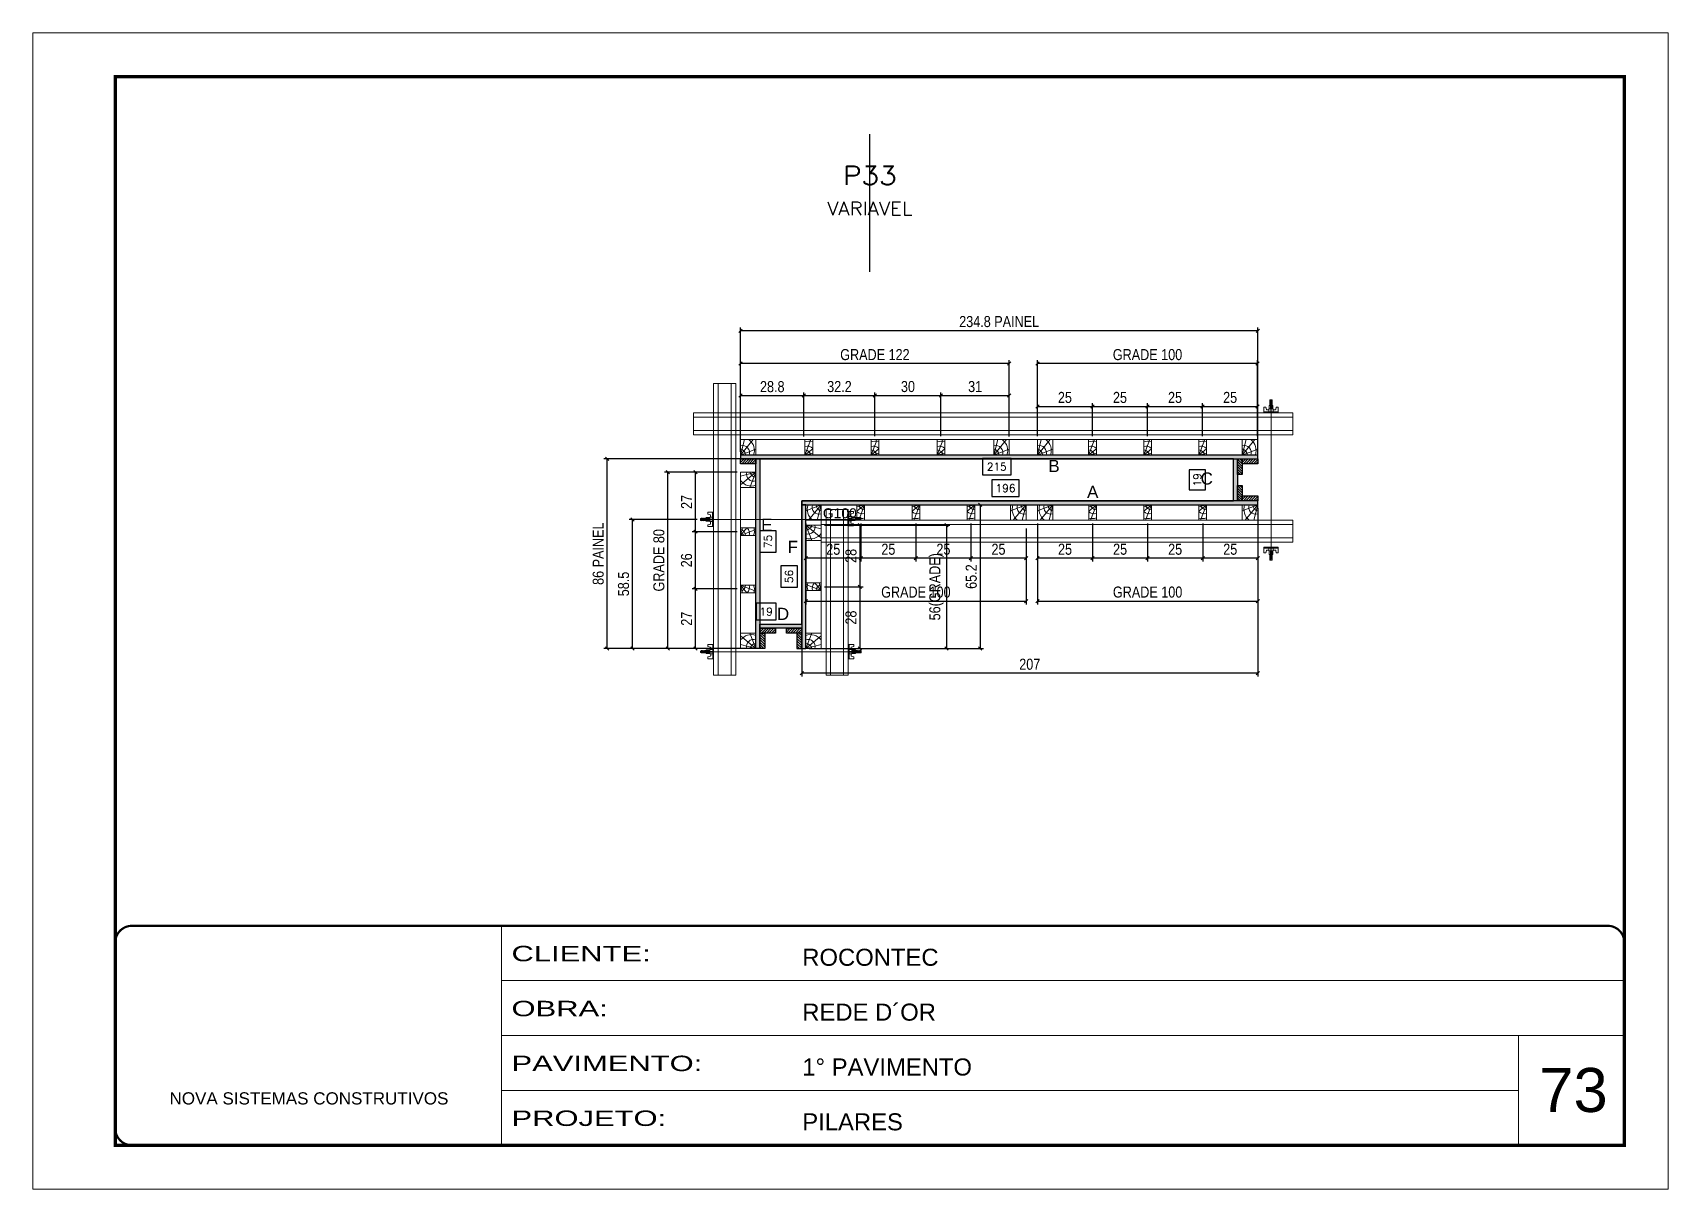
# Model space of a CAD drawing. Extents: x 2949 to 9203, y -16089 to 12527.
# Drawn here: x 2949 to 4434, y -9198 to -8148 of the extents above; entities that cross this region are included whole.
import ezdxf
from ezdxf.enums import TextEntityAlignment as Align

# ---------------------------------------------------------------- set-up
doc = ezdxf.new("R2010")
doc.units = 0
for name, pattern in [('CONTINUO', [0]), ('DASHED', [0.75, 0.5, -0.25]), ('HIDDEN', [0.375, 0.25, -0.125])]:
    doc.linetypes.add(name, pattern=pattern)
for name, color, linetype, lineweight in [('CARIMBO', 255, 'Continuous', 9), ('CONCRETO', 251, 'Continuous', 25), ('Folhas', 255, 'Continuous', 9), ('Hachura', 251, 'Continuous', 9), ('Madeira', 126, 'Continuous', 18), ('Perfil Metálico', 224, 'Continuous', 18), ('SARRAFO DE PRESSAO', 251, 'DASHED', 9), ('Texto Seção', 7, 'Continuous', 15)]:
    doc.layers.add(name, color=color, linetype=linetype, lineweight=lineweight)
for name, color, linetype in [('COTA', 241, 'Continuous'), ('MEIO_PONT', 93, 'Continuous'), ('Painéis', 200, 'Continuous'), ('SARRAFO', 251, 'Continuous'), ('Texto de Titulo', 7, 'Continuous'), ('Texto Qtd Sarr', 242, 'Continuous'), ('TEXTO_GERAL', 7, 'Continuous')]:
    doc.layers.add(name, color=color, linetype=linetype)
doc.styles.add('ARIAL', font='arial.ttf')
doc.styles.add('COTA TECNICA 2X', font='techl___.ttf', dxfattribs={"height": 10})
doc.styles.add('ROMANS', font='romans.shx')
doc.styles.add('SANSSERIF', font='sas_____.pfb')
doc.styles.add('Tecnologia', font='')
doc.styles.get('Tecnologia').set_extended_font_data('Forgotten Futurist')
doc.dimstyles.new('Cota Seção interna', dxfattribs={"dimtxt": 7, "dimasz": 6, "dimexe": 0.18, "dimexo": 2, "dimgap": -4, "dimtad": 3, "dimdec": 1, "dimlfac": 0.5, "dimzin": 12, "dimdsep": 46, "dimtxsty": 'ROMANS', "dimblk": 'ARCHTICK', "dimcen": 0.09, "dimse1": 1, "dimse2": 1, "dimsd1": 1, "dimsd2": 1, "dimclrd": 180, "dimclre": 5, "dimclrt": 1, "dimadec": 0, "dimazin": 3, "dimtfac": 1, "dimtdec": 1, "dimtofl": 0, "dimtmove": 0, "dimatfit": 3, "dimldrblk": 'ARCHTICK', "dimfxl": 1, "dimtolj": 1, "dimtzin": 0, "dimarcsym": 0})
doc.dimstyles.new('SECAO PILAR', dxfattribs={"dimtxt": 10, "dimasz": 3, "dimexe": 3, "dimexo": 3, "dimgap": 3, "dimtad": 1, "dimdec": 1, "dimlfac": 0.5, "dimzin": 12, "dimdsep": 46, "dimtxsty": 'COTA TECNICA 2X', "dimblk1": 'OBLIQUE', "dimblk2": 'OBLIQUE', "dimsah": 1, "dimcen": 0.9, "dimclrd": 256, "dimclre": 256, "dimclrt": 256, "dimadec": 1, "dimazin": 3, "dimtfac": 1, "dimtdec": 1, "dimtmove": 0, "dimatfit": 3, "dimfxl": 1, "dimtolj": 1, "dimtzin": 12, "dimarcsym": 0})

msp = doc.modelspace()

# ---------------------------------------------------------------- texts
at = {"layer": 'CARIMBO', "style": 'ARIAL'}
msp.add_text('73', height=40, dxfattribs=at).set_placement((4316.89, -9127.47))
at = {"layer": 'Texto Seção', "color": 0, "linetype": 'Continuous', "style": 'SANSSERIF'}
msp.add_text('G100', height=9, dxfattribs=at).set_placement((3666.43, -8583.86), align=Align.MIDDLE_LEFT)
at = {"layer": 'TEXTO_GERAL', "style": 'ARIAL'}
for s, p in [('B', (3876.35, -8540.96)), ('C', (4014.97, -8552.29)), ('A', (3911.46, -8564.47)), ('E', (3615.54, -8594.41)), ('F', (3639.06, -8614.41)), ('D', (3630.28, -8675.22))]:
    msp.add_text(s, height=11, dxfattribs=at).set_placement(p, align=Align.MIDDLE_CENTER)

# ---------------------------------------------------------------- blocks, each defined once
blk = doc.blocks.new('9999999999')
at = {"color": 30, "linetype": 'CONTINUO'}
for p, q in [((98564.6, 34230.2), (98564.6, 34429.4)), ((98564.6, 34379.6), (99584, 34379.6)), ((98564.6, 34329.8), (99488, 34329.8)), ((99584, 34329.8), (99488, 34329.8)), ((99488, 34329.8), (99488, 34230.2)), ((98564.6, 34280), (99488, 34280))]:
    blk.add_line(p, q, dxfattribs=at)
at = {"color": 30, "linetype": 'CONTINUO', "const_width": 2}
blk.add_lwpolyline([(99584, 34230.2), (99584, 34414.4, 0.414214), (99569, 34429.4), (98229, 34429.4, 0.414214), (98214, 34414.4), (98214, 34245.2, 0.414214), (98229, 34230.2), (99584, 34230.2)], format="xyb", dxfattribs=at)
at = {"layer": 'Folhas'}
blk.add_lwpolyline([(98139, 34190.2), (99624, 34190.2), (99624, 35240.2), (98139, 35240.2)], close=True, dxfattribs=at)
at = {"layer": 'Folhas', "color": 30, "const_width": 3}
blk.add_lwpolyline([(98214, 34230.2), (99584, 34230.2), (99584, 35200.2), (98214, 35200.2)], close=True, dxfattribs=at)
at = {"color": 7, "linetype": 'Continuous', "ltscale": 5, "style": 'ARIAL'}
for s, height, p in [('ROCONTEC', 15.48, (98837.7, 34393.1)), ('REDE D´OR', 15.48, (98837.7, 34343.3)), ('1° PAVIMENTO', 15.483, (98837.7, 34293.5)), ('NOVA SISTEMAS CONSTRUTIVOS', 11.059, (98263.2, 34267.2)), ('PILARES', 15.48, (98837.7, 34243.7))]:
    blk.add_text(s, height=height, dxfattribs=at).set_placement(p)
at = {"layer": 'Folhas', "color": 7, "style": 'Tecnologia', "width": 1.5}
for s, p in [('CLIENTE:', (98573.7, 34397.2)), ('OBRA:', (98573.7, 34347.3)), ('PAVIMENTO:', (98573.7, 34297.5)), ('PROJETO:', (98573.7, 34247.7))]:
    blk.add_text(s, height=14, dxfattribs=at).set_placement(p)
blk = doc.blocks.new('*D2701')
at = {"layer": 'COTA', "color": 180, "lineweight": -2, "transparency": 16777216}
for p, q in [((4013.9, -8544.6), (3998.9, -8544.6)), ((3998.9, -8544.6), (3998.9, -8562.6)), ((4013.9, -8562.6), (4013.9, -8544.6)), ((3998.9, -8562.6), (4013.9, -8562.6))]:
    blk.add_line(p, q, dxfattribs=at)
at = {"layer": 'Defpoints', "color": 0, "transparency": 16777216}
for p in [(4038.9, -8534.6), (4017.9, -8572.6), (4038.9, -8572.6)]:
    blk.add_point(p, dxfattribs=at)
at = {"layer": 'COTA', "color": 1, "transparency": 16777216, "insert": (4006.4, -8553.6), "char_height": 7, "attachment_point": 5, "rotation": 90, "style": 'ROMANS'}
blk.add_mtext('\\A1;19', dxfattribs=at)
blk = doc.blocks.new('_ArchTick')
at = {"color": 0, "linetype": 'ByBlock', "const_width": 0.15}
blk.add_lwpolyline([(-0.5, -0.5), (0.5, 0.5)], dxfattribs=at)
blk = doc.blocks.new('*D2702')
at = {"layer": 'COTA', "color": 180, "lineweight": -2, "transparency": 16777216}
for p, q in [((3624, -8665.6), (3606, -8665.6)), ((3606, -8665.6), (3606, -8680.6)), ((3624, -8680.6), (3624, -8665.6)), ((3606, -8680.6), (3624, -8680.6))]:
    blk.add_line(p, q, dxfattribs=at)
at = {"layer": 'Defpoints', "color": 0, "transparency": 16777216}
for p in [(3609.3, -8684.6), (3609.3, -8684.6), (3647.3, -8684.6)]:
    blk.add_point(p, dxfattribs=at)
at = {"layer": 'COTA', "color": 1, "transparency": 16777216, "insert": (3615, -8673.1), "char_height": 7, "attachment_point": 5, "style": 'ROMANS'}
blk.add_mtext('\\A1;19', dxfattribs=at)
blk = doc.blocks.new('*D2717')
at = {"layer": 'COTA', "color": 180, "lineweight": -2, "transparency": 16777216}
for p, q in [((3837.3, -8534.1), (3811.3, -8534.1)), ((3811.3, -8534.1), (3811.3, -8549.1)), ((3837.3, -8549.1), (3837.3, -8534.1)), ((3811.3, -8549.1), (3837.3, -8549.1))]:
    blk.add_line(p, q, dxfattribs=at)
at = {"layer": 'Defpoints', "color": 0, "transparency": 16777216}
for p in [(3609.3, -8534.6), (4039.3, -8534.6), (4039.3, -8553.1)]:
    blk.add_point(p, dxfattribs=at)
at = {"layer": 'COTA', "color": 1, "transparency": 16777216, "insert": (3824.3, -8541.6), "char_height": 7, "attachment_point": 5, "style": 'ROMANS'}
blk.add_mtext('\\A1;215', dxfattribs=at)
blk = doc.blocks.new('C')
at = {"layer": 'Hachura', "color": 0}
for p, q in [((0, 3.22), (0, -3.22)), ((0.45, 3.22), (0, 3.22)), ((0.46, 3.16), (0, 3.16)), ((0.46, 3.05), (0, 3.05)), ((0.46, 2.88), (0, 2.88)), ((0, 2.75), (0, -1.16)), ((0.46, 2.65), (0, 2.65)), ((0.46, 2.23), (0, 2.23)), ((0.46, 1.51), (0, 1.51)), ((0.39, 0.49), (0.17, 0.49)), ((0.45, -3.23), (0.45, 3.22)), ((0.45, 3.22), (2.58, 3.22)), ((1.74, 0.97), (0.45, 0.97)), ((1.45, 0.1), (0.45, 0.1)), ((1.35, 1.94), (1.35, 0.96)), ((2.58, 2.39), (1.47, 2.09)), ((1.74, -0.97), (1.74, 0.97)), ((1.74, 0.97), (1.74, 0.84)), ((1.74, 0.97), (1.74, 0.84)), ((1.74, 0.84), (3.35, 0.84)), ((3.35, 0.45), (1.74, 0.45)), ((2.58, 3.22), (2.58, 2.39)), ((3.32, 0.84), (3.32, -0.84)), ((3.35, 0.84), (3.35, -0.84)), ((3.68, 0.45), (3.35, 0.45)), ((3.84, -0.52), (3.35, 0.45)), ((3.35, 0.06), (3.67, -0.57)), ((3.68, 0.45), (4.16, -0.52)), ((3.72, 0.5), (4.25, -0.57)), ((4.37, -0.55), (3.83, 0.53)), ((4.15, 0.45), (3.93, 0.45)), ((4.42, -0.52), (3.93, 0.45)), ((4.15, 0.45), (4.26, 0.45)), ((4.26, 0.45), (4.74, -0.52)), ((4.3, 0.5), (4.83, -0.57)), ((4.95, -0.55), (4.41, 0.53)), ((4.51, 0.45), (4.84, 0.45)), ((5, -0.52), (4.51, 0.45)), ((4.84, 0.45), (5.32, -0.52)), ((4.88, 0.5), (5.41, -0.57)), ((5.53, -0.55), (4.99, 0.53)), ((5.58, -0.52), (5.09, 0.45)), ((5.42, 0.45), (5.09, 0.45)), ((5.58, -0.52), (5.09, 0.45)), ((5.42, 0.45), (5.74, -0.19)), ((5.46, 0.5), (5.74, -0.07)), ((5.74, 0.19), (5.57, 0.53)), ((5.74, 0.32), (5.68, 0.45)), ((5.68, 0.45), (5.74, 0.45)), ((5.74, 0.45), (5.9, 0.29)), ((5.74, 0.45), (5.74, -0.52)), ((5.9, -0.36), (5.9, 0.29)), ((0.45, 0), (0, 0)), ((0.46, -1.52), (0, -1.52)), ((0.46, -2.23), (0, -2.23)), ((0.46, -2.65), (0, -2.65)), ((0.46, -2.88), (0, -2.88)), ((0.46, -3.05), (0, -3.05)), ((0.46, -3.16), (0, -3.16)), ((0, -3.22), (2.57, -3.22)), ((0.08, -0.48), (0.29, -0.48)), ((0.29, -0.48), (0.4, -0.48)), ((0.45, 0), (0.45, -0.97)), ((0.45, -0.16), (1.45, -0.16)), ((0.45, -0.65), (0.45, -0.32)), ((0.45, -3.23), (0.45, -0.65)), ((0.45, -0.97), (1.74, -0.97)), ((1.35, -1.94), (1.35, -0.97)), ((2.58, -2.39), (1.47, -2.1)), ((3.35, -0.32), (1.74, -0.32)), ((3.35, -0.84), (1.74, -0.84)), ((2.58, -3.23), (2.58, -2.39)), ((3.35, -0.07), (3.58, -0.52)), ((3.35, -0.52), (3.58, -0.52)), ((3.84, -0.52), (4.16, -0.52)), ((4.42, -0.52), (4.74, -0.52)), ((4.63, -0.52), (4.74, -0.52)), ((5, -0.52), (5.32, -0.52)), ((5.58, -0.52), (5.74, -0.52)), ((5.74, -0.52), (5.9, -0.36)), ((5.74, -0.52), (5.74, -0.52))]:
    blk.add_line(p, q, dxfattribs=at)
for centre, radius, start, end in [((1.52, 1.94), 0.161, 104.74356, 180), ((1.44, -0.03), 0.129, 272.69497, 87.30503), ((3.81, 0.39), 0.143, 25.56881, 154.43119), ((4.39, 0.39), 0.143, 25.56881, 154.43119), ((4.97, 0.39), 0.143, 25.56881, 154.43119), ((5.55, 0.39), 0.143, 25.56881, 154.43119), ((0.17, -0.37), 0.174, 221.74404, 317.85924), ((1.52, -1.94), 0.161, 180, 255.25644), ((3.71, -0.4), 0.174, 222.14076, 318.25596), ((4.29, -0.4), 0.174, 222.14076, 318.25596), ((4.87, -0.4), 0.174, 222.14076, 318.25596), ((5.45, -0.4), 0.174, 222.14076, 318.25596), ((5.61, -0.4), 0.174, 317.85924, 318.25596)]:
    blk.add_arc(centre, radius, start, end, dxfattribs=at)
blk = doc.blocks.new('titulo1')
at = {"layer": 'Defpoints', "color": 252, "linetype": 'HIDDEN', "ltscale": 2}
blk.add_line((0, 0), (0, 125), dxfattribs=at)
at = {"layer": 'Defpoints', "style": 'ROMANS', "oblique": 15}
blk.add_attdef('FOLHA', text='', height=10, dxfattribs=at).set_placement((0, 15.6), align=Align.MIDDLE_CENTER)
at = {"layer": 'Texto Qtd Sarr', "color": 3, "style": 'ROMANS', "oblique": 15}
for tag, height, p in [('TITULO', 17, (0, 71.4)), ('SEÇÃO', 12, (0, 41.5))]:
    blk.add_attdef(tag, text='', height=height, dxfattribs=at).set_placement(p, align=Align.MIDDLE_CENTER)
blk = doc.blocks.new('_Oblique')
at = {"color": 0, "linetype": 'ByBlock', "lineweight": -2}
blk.add_line((-0.5, -0.5), (0.5, 0.5), dxfattribs=at)
blk = doc.blocks.new('*D2703')
at = {"layer": 'COTA', "lineweight": -2, "transparency": 16777216}
for p, q in [((3602.7, -8534.6), (3467.7, -8534.6)), ((3470.7, -8706.6), (3470.7, -8534.6)), ((3602.7, -8706.6), (3467.7, -8706.6))]:
    blk.add_line(p, q, dxfattribs=at)
at = {"layer": 'Defpoints', "color": 0, "transparency": 16777216}
for p in [(3470.7, -8534.6), (3605.7, -8534.6), (3605.7, -8706.6)]:
    blk.add_point(p, dxfattribs=at)
at = {"layer": 'COTA', "lineweight": -2, "transparency": 16777216, "xscale": 3, "yscale": 3, "zscale": 3}
for p, rotation in [((3470.7, -8534.6), 90), ((3470.7, -8706.6), 270)]:
    blk.add_blockref('_Oblique', p, dxfattribs=dict(at, rotation=rotation))
at = {"layer": 'COTA', "transparency": 16777216, "insert": (3462.5, -8620.6), "char_height": 10, "attachment_point": 5, "rotation": 90, "style": 'COTA TECNICA 2X'}
blk.add_mtext('\\A1;86 PAINEL', dxfattribs=at)
blk = doc.blocks.new('*D2718')
at = {"layer": 'COTA', "linetype": 'ByBlock', "lineweight": -2, "transparency": 16777216}
for p, q in [((3591.7, -8528), (3591.7, -8415.2)), ((4061.3, -8418.2), (3591.7, -8418.2)), ((4061.3, -8531.6), (4061.3, -8415.2))]:
    blk.add_line(p, q, dxfattribs=at)
at = {"layer": 'Defpoints', "color": 0, "linetype": 'ByBlock', "transparency": 16777216}
for p in [(3591.7, -8418.2), (3591.7, -8531), (4061.3, -8534.6)]:
    blk.add_point(p, dxfattribs=at)
at = {"layer": 'COTA', "linetype": 'ByBlock', "lineweight": -2, "transparency": 16777216, "xscale": 3, "yscale": 3, "zscale": 3, "rotation": 180}
blk.add_blockref('_Oblique', (3591.7, -8418.2), dxfattribs=at)
at = {"layer": 'COTA', "linetype": 'ByBlock', "lineweight": -2, "transparency": 16777216, "xscale": 3, "yscale": 3, "zscale": 3}
blk.add_blockref('_Oblique', (4061.3, -8418.2), dxfattribs=at)
at = {"layer": 'COTA', "linetype": 'ByBlock', "transparency": 16777216, "insert": (3826.5, -8409.9), "char_height": 10, "attachment_point": 5, "style": 'COTA TECNICA 2X'}
blk.add_mtext('\\A1;234.8 PAINEL', dxfattribs=at)
blk = doc.blocks.new('PONTALETE')
at = {"layer": 'Madeira'}
for q in [(2.71, 7), (7, 5.76), (7, 1.74)]:
    blk.add_line((0, 0), q, dxfattribs=at)
blk.add_lwpolyline([(0, 0), (7, 0), (7, 7), (0, 7)], close=True, dxfattribs=at)
for centre, radius, start, end in [((2.04, 0.06), 6.23, 37.28179, 109.09128), ((1.09, 0.9), 3.19, 343.60304, 109.98471), ((-0.21, -0.78), 3.09, 14.63219, 86.0383)]:
    blk.add_arc(centre, radius, start, end, dxfattribs=at)
blk = doc.blocks.new('MEIO PONTALETE')
at = {"layer": 'Madeira'}
for q in [(2.71, 7), (3.5, 2.88), (3.5, 0.87)]:
    blk.add_line((0, 0), q, dxfattribs=at)
blk.add_lwpolyline([(0, 0), (3.5, 0), (3.5, 7), (0, 7)], close=True, dxfattribs=at)
for centre, radius, start, end in [((2.04, 0.06), 6.23, 76.44987, 109.09128), ((1.09, 0.9), 3.19, 40.90626, 109.98471), ((-0.21, -0.78), 3.09, 14.63219, 86.0383)]:
    blk.add_arc(centre, radius, start, end, dxfattribs=at)
blk = doc.blocks.new('*D2719')
at = {"layer": 'COTA', "lineweight": -2, "transparency": 16777216}
for p, q in [((3591.7, -8514), (3591.7, -8474.1)), ((3591.7, -8477.1), (3649.2, -8477.1)), ((3649.2, -8514.1), (3649.2, -8474.1))]:
    blk.add_line(p, q, dxfattribs=at)
at = {"layer": 'Defpoints', "color": 0, "transparency": 16777216}
for p in [(3649.2, -8477.1), (3591.7, -8517), (3649.2, -8517.1)]:
    blk.add_point(p, dxfattribs=at)
at = {"layer": 'COTA', "lineweight": -2, "transparency": 16777216, "xscale": 3, "yscale": 3, "zscale": 3, "rotation": 180}
blk.add_blockref('_Oblique', (3591.7, -8477.1), dxfattribs=at)
at = {"layer": 'COTA', "lineweight": -2, "transparency": 16777216, "xscale": 3, "yscale": 3, "zscale": 3}
blk.add_blockref('_Oblique', (3649.2, -8477.1), dxfattribs=at)
at = {"layer": 'COTA', "transparency": 16777216, "insert": (3620.5, -8469), "char_height": 10, "attachment_point": 5, "style": 'COTA TECNICA 2X'}
blk.add_mtext('\\A1;28.8', dxfattribs=at)
blk = doc.blocks.new('*D2720')
at = {"layer": 'COTA', "lineweight": -2, "transparency": 16777216}
for p, q in [((3649.2, -8514.1), (3649.2, -8474.1)), ((3649.2, -8477.1), (3713.7, -8477.1)), ((3713.7, -8514), (3713.7, -8474.1))]:
    blk.add_line(p, q, dxfattribs=at)
at = {"layer": 'Defpoints', "color": 0, "transparency": 16777216}
for p in [(3713.7, -8477.1), (3649.2, -8517.1), (3713.7, -8517)]:
    blk.add_point(p, dxfattribs=at)
at = {"layer": 'COTA', "lineweight": -2, "transparency": 16777216, "xscale": 3, "yscale": 3, "zscale": 3, "rotation": 180}
blk.add_blockref('_Oblique', (3649.2, -8477.1), dxfattribs=at)
at = {"layer": 'COTA', "lineweight": -2, "transparency": 16777216, "xscale": 3, "yscale": 3, "zscale": 3}
blk.add_blockref('_Oblique', (3713.7, -8477.1), dxfattribs=at)
at = {"layer": 'COTA', "transparency": 16777216, "insert": (3681.5, -8468.9), "char_height": 10, "attachment_point": 5, "style": 'COTA TECNICA 2X'}
blk.add_mtext('\\A1;32.2', dxfattribs=at)
blk = doc.blocks.new('*D2721')
at = {"layer": 'COTA', "lineweight": -2, "transparency": 16777216}
for p, q in [((3713.7, -8514), (3713.7, -8474.1)), ((3713.7, -8477.1), (3773.7, -8477.1)), ((3773.7, -8514), (3773.7, -8474.1))]:
    blk.add_line(p, q, dxfattribs=at)
at = {"layer": 'Defpoints', "color": 0, "transparency": 16777216}
for p in [(3773.7, -8477.1), (3713.7, -8517), (3773.7, -8517)]:
    blk.add_point(p, dxfattribs=at)
at = {"layer": 'COTA', "lineweight": -2, "transparency": 16777216, "xscale": 3, "yscale": 3, "zscale": 3, "rotation": 180}
blk.add_blockref('_Oblique', (3713.7, -8477.1), dxfattribs=at)
at = {"layer": 'COTA', "lineweight": -2, "transparency": 16777216, "xscale": 3, "yscale": 3, "zscale": 3}
blk.add_blockref('_Oblique', (3773.7, -8477.1), dxfattribs=at)
at = {"layer": 'COTA', "transparency": 16777216, "insert": (3743.7, -8468.9), "char_height": 10, "attachment_point": 5, "style": 'COTA TECNICA 2X'}
blk.add_mtext('\\A1;30', dxfattribs=at)
blk = doc.blocks.new('*D2722')
at = {"layer": 'COTA', "lineweight": -2, "transparency": 16777216}
for p, q in [((3773.7, -8514), (3773.7, -8474.1)), ((3773.7, -8477.1), (3835.7, -8477.1)), ((3835.7, -8514.1), (3835.7, -8474.1))]:
    blk.add_line(p, q, dxfattribs=at)
at = {"layer": 'Defpoints', "color": 0, "transparency": 16777216}
for p in [(3835.7, -8477.1), (3773.7, -8517), (3835.7, -8517.1)]:
    blk.add_point(p, dxfattribs=at)
at = {"layer": 'COTA', "lineweight": -2, "transparency": 16777216, "xscale": 3, "yscale": 3, "zscale": 3, "rotation": 180}
blk.add_blockref('_Oblique', (3773.7, -8477.1), dxfattribs=at)
at = {"layer": 'COTA', "lineweight": -2, "transparency": 16777216, "xscale": 3, "yscale": 3, "zscale": 3}
blk.add_blockref('_Oblique', (3835.7, -8477.1), dxfattribs=at)
at = {"layer": 'COTA', "transparency": 16777216, "insert": (3804.7, -8468.9), "char_height": 10, "attachment_point": 5, "style": 'COTA TECNICA 2X'}
blk.add_mtext('\\A1;31', dxfattribs=at)
blk = doc.blocks.new('*D2723')
at = {"layer": 'COTA', "lineweight": -2, "transparency": 16777216}
for p, q in [((3591.7, -8514), (3591.7, -8445)), ((3835.7, -8448), (3591.7, -8448)), ((3835.7, -8514), (3835.7, -8445))]:
    blk.add_line(p, q, dxfattribs=at)
at = {"layer": 'Defpoints', "color": 0, "transparency": 16777216}
for p in [(3591.7, -8448), (3591.7, -8517), (3835.7, -8517)]:
    blk.add_point(p, dxfattribs=at)
at = {"layer": 'COTA', "lineweight": -2, "transparency": 16777216, "xscale": 3, "yscale": 3, "zscale": 3, "rotation": 180}
blk.add_blockref('_Oblique', (3591.7, -8448), dxfattribs=at)
at = {"layer": 'COTA', "lineweight": -2, "transparency": 16777216, "xscale": 3, "yscale": 3, "zscale": 3}
blk.add_blockref('_Oblique', (3835.7, -8448), dxfattribs=at)
at = {"layer": 'COTA', "transparency": 16777216, "insert": (3713.7, -8439.9), "char_height": 10, "attachment_point": 5, "style": 'COTA TECNICA 2X'}
blk.add_mtext('\\A1;GRADE 122', dxfattribs=at)
blk = doc.blocks.new('*D2704')
at = {"layer": 'COTA', "lineweight": -2, "transparency": 16777216}
for p, q in [((3861.2, -8514), (3861.2, -8445)), ((4061.2, -8448), (3861.2, -8448)), ((4061.2, -8514), (4061.2, -8445))]:
    blk.add_line(p, q, dxfattribs=at)
at = {"layer": 'Defpoints', "color": 0, "transparency": 16777216}
for p in [(3861.2, -8448), (3861.2, -8517), (4061.2, -8517)]:
    blk.add_point(p, dxfattribs=at)
at = {"layer": 'COTA', "lineweight": -2, "transparency": 16777216, "xscale": 3, "yscale": 3, "zscale": 3, "rotation": 180}
blk.add_blockref('_Oblique', (3861.2, -8448), dxfattribs=at)
at = {"layer": 'COTA', "lineweight": -2, "transparency": 16777216, "xscale": 3, "yscale": 3, "zscale": 3}
blk.add_blockref('_Oblique', (4061.2, -8448), dxfattribs=at)
at = {"layer": 'COTA', "transparency": 16777216, "insert": (3961.2, -8439.9), "char_height": 10, "attachment_point": 5, "style": 'COTA TECNICA 2X'}
blk.add_mtext('\\A1;GRADE 100', dxfattribs=at)
blk = doc.blocks.new('*D2724')
at = {"layer": 'COTA', "lineweight": -2, "transparency": 16777216}
for p, q in [((3961.2, -8514), (3961.2, -8483.9)), ((3961.2, -8486.9), (4011.2, -8486.9)), ((4011.2, -8514), (4011.2, -8483.9))]:
    blk.add_line(p, q, dxfattribs=at)
at = {"layer": 'Defpoints', "color": 0, "transparency": 16777216}
for p in [(4011.2, -8486.9), (3961.2, -8517), (4011.2, -8517)]:
    blk.add_point(p, dxfattribs=at)
at = {"layer": 'COTA', "lineweight": -2, "transparency": 16777216, "xscale": 3, "yscale": 3, "zscale": 3, "rotation": 180}
blk.add_blockref('_Oblique', (3961.2, -8486.9), dxfattribs=at)
at = {"layer": 'COTA', "lineweight": -2, "transparency": 16777216, "xscale": 3, "yscale": 3, "zscale": 3}
blk.add_blockref('_Oblique', (4011.2, -8486.9), dxfattribs=at)
at = {"layer": 'COTA', "transparency": 16777216, "insert": (3986.2, -8478.8), "char_height": 10, "attachment_point": 5, "style": 'COTA TECNICA 2X'}
blk.add_mtext('\\A1;25', dxfattribs=at)
blk = doc.blocks.new('*D2725')
at = {"layer": 'COTA', "lineweight": -2, "transparency": 16777216}
for p, q in [((4011.2, -8514), (4011.2, -8483.9)), ((4011.2, -8486.9), (4061.2, -8486.9)), ((4061.2, -8514), (4061.2, -8483.9))]:
    blk.add_line(p, q, dxfattribs=at)
at = {"layer": 'Defpoints', "color": 0, "transparency": 16777216}
for p in [(4061.2, -8486.9), (4011.2, -8517), (4061.2, -8517)]:
    blk.add_point(p, dxfattribs=at)
at = {"layer": 'COTA', "lineweight": -2, "transparency": 16777216, "xscale": 3, "yscale": 3, "zscale": 3, "rotation": 180}
blk.add_blockref('_Oblique', (4011.2, -8486.9), dxfattribs=at)
at = {"layer": 'COTA', "lineweight": -2, "transparency": 16777216, "xscale": 3, "yscale": 3, "zscale": 3}
blk.add_blockref('_Oblique', (4061.2, -8486.9), dxfattribs=at)
at = {"layer": 'COTA', "transparency": 16777216, "insert": (4036.2, -8478.8), "char_height": 10, "attachment_point": 5, "style": 'COTA TECNICA 2X'}
blk.add_mtext('\\A1;25', dxfattribs=at)
blk = doc.blocks.new('*D2705')
at = {"layer": 'COTA', "lineweight": -2, "transparency": 16777216}
for p, q in [((3861.2, -8514), (3861.2, -8483.9)), ((3861.2, -8486.9), (3911.2, -8486.9)), ((3911.2, -8514), (3911.2, -8483.9))]:
    blk.add_line(p, q, dxfattribs=at)
at = {"layer": 'Defpoints', "color": 0, "transparency": 16777216}
for p in [(3911.2, -8486.9), (3861.2, -8517), (3911.2, -8517)]:
    blk.add_point(p, dxfattribs=at)
at = {"layer": 'COTA', "lineweight": -2, "transparency": 16777216, "xscale": 3, "yscale": 3, "zscale": 3, "rotation": 180}
blk.add_blockref('_Oblique', (3861.2, -8486.9), dxfattribs=at)
at = {"layer": 'COTA', "lineweight": -2, "transparency": 16777216, "xscale": 3, "yscale": 3, "zscale": 3}
blk.add_blockref('_Oblique', (3911.2, -8486.9), dxfattribs=at)
at = {"layer": 'COTA', "transparency": 16777216, "insert": (3886.2, -8478.8), "char_height": 10, "attachment_point": 5, "style": 'COTA TECNICA 2X'}
blk.add_mtext('\\A1;25', dxfattribs=at)
blk = doc.blocks.new('*D2726')
at = {"layer": 'COTA', "lineweight": -2, "transparency": 16777216}
for p, q in [((3911.2, -8514), (3911.2, -8483.9)), ((3911.2, -8486.9), (3961.2, -8486.9)), ((3961.2, -8514), (3961.2, -8483.9))]:
    blk.add_line(p, q, dxfattribs=at)
at = {"layer": 'Defpoints', "color": 0, "transparency": 16777216}
for p in [(3961.2, -8486.9), (3911.2, -8517), (3961.2, -8517)]:
    blk.add_point(p, dxfattribs=at)
at = {"layer": 'COTA', "lineweight": -2, "transparency": 16777216, "xscale": 3, "yscale": 3, "zscale": 3, "rotation": 180}
blk.add_blockref('_Oblique', (3911.2, -8486.9), dxfattribs=at)
at = {"layer": 'COTA', "lineweight": -2, "transparency": 16777216, "xscale": 3, "yscale": 3, "zscale": 3}
blk.add_blockref('_Oblique', (3961.2, -8486.9), dxfattribs=at)
at = {"layer": 'COTA', "transparency": 16777216, "insert": (3936.2, -8478.8), "char_height": 10, "attachment_point": 5, "style": 'COTA TECNICA 2X'}
blk.add_mtext('\\A1;25', dxfattribs=at)
blk = doc.blocks.new('*D2727')
at = {"layer": 'COTA', "color": 180, "lineweight": -2, "transparency": 16777216}
for p, q in [((3844.8, -8553.6), (3819.8, -8553.6)), ((3819.8, -8553.6), (3819.8, -8568.6)), ((3844.8, -8568.6), (3844.8, -8553.6)), ((3819.8, -8568.6), (3844.8, -8568.6))]:
    blk.add_line(p, q, dxfattribs=at)
at = {"layer": 'Defpoints', "color": 0, "transparency": 16777216}
for p in [(3647.3, -8572.6), (3647.3, -8572.6), (4039.3, -8572.6)]:
    blk.add_point(p, dxfattribs=at)
at = {"layer": 'COTA', "color": 1, "transparency": 16777216, "insert": (3832.3, -8561.1), "char_height": 7, "attachment_point": 5, "style": 'ROMANS'}
blk.add_mtext('\\A1;196', dxfattribs=at)
blk = doc.blocks.new('*D2706')
at = {"layer": 'COTA', "lineweight": -2, "transparency": 16777216}
for p, q in [((3861.3, -8597.6), (3861.3, -8666.6)), ((4061.3, -8597.6), (4061.3, -8666.6)), ((3861.3, -8663.6), (4061.3, -8663.6))]:
    blk.add_line(p, q, dxfattribs=at)
at = {"layer": 'Defpoints', "color": 0, "transparency": 16777216}
for p in [(3861.3, -8594.6), (4061.3, -8594.6), (4061.3, -8663.6)]:
    blk.add_point(p, dxfattribs=at)
at = {"layer": 'COTA', "lineweight": -2, "transparency": 16777216, "xscale": 3, "yscale": 3, "zscale": 3, "rotation": 180}
blk.add_blockref('_Oblique', (3861.3, -8663.6), dxfattribs=at)
at = {"layer": 'COTA', "lineweight": -2, "transparency": 16777216, "xscale": 3, "yscale": 3, "zscale": 3}
blk.add_blockref('_Oblique', (4061.3, -8663.6), dxfattribs=at)
at = {"layer": 'COTA', "transparency": 16777216, "insert": (3961.3, -8655.5), "char_height": 10, "attachment_point": 5, "style": 'COTA TECNICA 2X'}
blk.add_mtext('\\A1;GRADE 100', dxfattribs=at)
blk = doc.blocks.new('*D2728')
at = {"layer": 'COTA', "lineweight": -2, "transparency": 16777216}
for p, q in [((3911.3, -8593.2), (3911.3, -8627.7)), ((3961.3, -8593.2), (3961.3, -8627.7)), ((3961.3, -8624.7), (3911.3, -8624.7))]:
    blk.add_line(p, q, dxfattribs=at)
at = {"layer": 'Defpoints', "color": 0, "transparency": 16777216}
for p in [(3911.3, -8590.2), (3961.3, -8590.2), (3911.3, -8624.7)]:
    blk.add_point(p, dxfattribs=at)
at = {"layer": 'COTA', "lineweight": -2, "transparency": 16777216, "xscale": 3, "yscale": 3, "zscale": 3, "rotation": 180}
blk.add_blockref('_Oblique', (3911.3, -8624.7), dxfattribs=at)
at = {"layer": 'COTA', "lineweight": -2, "transparency": 16777216, "xscale": 3, "yscale": 3, "zscale": 3}
blk.add_blockref('_Oblique', (3961.3, -8624.7), dxfattribs=at)
at = {"layer": 'COTA', "transparency": 16777216, "insert": (3936.3, -8616.6), "char_height": 10, "attachment_point": 5, "style": 'COTA TECNICA 2X'}
blk.add_mtext('\\A1;25', dxfattribs=at)
blk = doc.blocks.new('*D2729')
at = {"layer": 'COTA', "lineweight": -2, "transparency": 16777216}
for p, q in [((3861.3, -8593.2), (3861.3, -8627.7)), ((3911.3, -8593.2), (3911.3, -8627.7)), ((3911.3, -8624.7), (3861.3, -8624.7))]:
    blk.add_line(p, q, dxfattribs=at)
at = {"layer": 'Defpoints', "color": 0, "transparency": 16777216}
for p in [(3861.3, -8590.2), (3911.3, -8590.2), (3861.3, -8624.7)]:
    blk.add_point(p, dxfattribs=at)
at = {"layer": 'COTA', "lineweight": -2, "transparency": 16777216, "xscale": 3, "yscale": 3, "zscale": 3, "rotation": 180}
blk.add_blockref('_Oblique', (3861.3, -8624.7), dxfattribs=at)
at = {"layer": 'COTA', "lineweight": -2, "transparency": 16777216, "xscale": 3, "yscale": 3, "zscale": 3}
blk.add_blockref('_Oblique', (3911.3, -8624.7), dxfattribs=at)
at = {"layer": 'COTA', "transparency": 16777216, "insert": (3886.3, -8616.6), "char_height": 10, "attachment_point": 5, "style": 'COTA TECNICA 2X'}
blk.add_mtext('\\A1;25', dxfattribs=at)
blk = doc.blocks.new('*D2707')
at = {"layer": 'COTA', "lineweight": -2, "transparency": 16777216}
for p, q in [((4011.3, -8597.6), (4011.3, -8627.7)), ((4061.3, -8597.6), (4061.3, -8627.7)), ((4061.3, -8624.7), (4011.3, -8624.7))]:
    blk.add_line(p, q, dxfattribs=at)
at = {"layer": 'Defpoints', "color": 0, "transparency": 16777216}
for p in [(4011.3, -8594.6), (4061.3, -8594.6), (4011.3, -8624.7)]:
    blk.add_point(p, dxfattribs=at)
at = {"layer": 'COTA', "lineweight": -2, "transparency": 16777216, "xscale": 3, "yscale": 3, "zscale": 3, "rotation": 180}
blk.add_blockref('_Oblique', (4011.3, -8624.7), dxfattribs=at)
at = {"layer": 'COTA', "lineweight": -2, "transparency": 16777216, "xscale": 3, "yscale": 3, "zscale": 3}
blk.add_blockref('_Oblique', (4061.3, -8624.7), dxfattribs=at)
at = {"layer": 'COTA', "transparency": 16777216, "insert": (4036.3, -8616.6), "char_height": 10, "attachment_point": 5, "style": 'COTA TECNICA 2X'}
blk.add_mtext('\\A1;25', dxfattribs=at)
blk = doc.blocks.new('*D2730')
at = {"layer": 'COTA', "lineweight": -2, "transparency": 16777216}
for p, q in [((3961.3, -8593.2), (3961.3, -8627.7)), ((4011.3, -8593.2), (4011.3, -8627.7)), ((4011.3, -8624.7), (3961.3, -8624.7))]:
    blk.add_line(p, q, dxfattribs=at)
at = {"layer": 'Defpoints', "color": 0, "transparency": 16777216}
for p in [(3961.3, -8590.2), (4011.3, -8590.2), (3961.3, -8624.7)]:
    blk.add_point(p, dxfattribs=at)
at = {"layer": 'COTA', "lineweight": -2, "transparency": 16777216, "xscale": 3, "yscale": 3, "zscale": 3, "rotation": 180}
blk.add_blockref('_Oblique', (3961.3, -8624.7), dxfattribs=at)
at = {"layer": 'COTA', "lineweight": -2, "transparency": 16777216, "xscale": 3, "yscale": 3, "zscale": 3}
blk.add_blockref('_Oblique', (4011.3, -8624.7), dxfattribs=at)
at = {"layer": 'COTA', "transparency": 16777216, "insert": (3986.3, -8616.6), "char_height": 10, "attachment_point": 5, "style": 'COTA TECNICA 2X'}
blk.add_mtext('\\A1;25', dxfattribs=at)
blk = doc.blocks.new('*D2708')
at = {"layer": 'COTA', "lineweight": -2, "transparency": 16777216}
for p, q in [((3588.7, -8546.6), (3522.7, -8546.6)), ((3525.7, -8706.6), (3525.7, -8546.6)), ((3588.7, -8706.6), (3522.7, -8706.6))]:
    blk.add_line(p, q, dxfattribs=at)
at = {"layer": 'Defpoints', "color": 0, "transparency": 16777216}
for p in [(3525.7, -8546.6), (3591.7, -8546.6), (3591.7, -8706.6)]:
    blk.add_point(p, dxfattribs=at)
at = {"layer": 'COTA', "lineweight": -2, "transparency": 16777216, "xscale": 3, "yscale": 3, "zscale": 3}
for p, rotation in [((3525.7, -8546.6), 90), ((3525.7, -8706.6), 270)]:
    blk.add_blockref('_Oblique', p, dxfattribs=dict(at, rotation=rotation))
at = {"layer": 'COTA', "transparency": 16777216, "insert": (3517.6, -8626.6), "char_height": 10, "attachment_point": 5, "rotation": 90, "style": 'COTA TECNICA 2X'}
blk.add_mtext('\\A1;GRADE 80', dxfattribs=at)
blk = doc.blocks.new('*D2709')
at = {"layer": 'COTA', "lineweight": -2, "transparency": 16777216}
for p, q in [((3588.7, -8546.6), (3547.8, -8546.6)), ((3550.8, -8600.6), (3550.8, -8546.6)), ((3588.7, -8600.6), (3547.8, -8600.6))]:
    blk.add_line(p, q, dxfattribs=at)
at = {"layer": 'Defpoints', "color": 0, "transparency": 16777216}
for p in [(3550.8, -8546.6), (3591.7, -8546.6), (3591.7, -8600.6)]:
    blk.add_point(p, dxfattribs=at)
at = {"layer": 'COTA', "lineweight": -2, "transparency": 16777216, "xscale": 3, "yscale": 3, "zscale": 3}
for p, rotation in [((3550.8, -8546.6), 90), ((3550.8, -8600.6), 270)]:
    blk.add_blockref('_Oblique', p, dxfattribs=dict(at, rotation=rotation))
at = {"layer": 'COTA', "transparency": 16777216, "insert": (3542.7, -8573.6), "char_height": 10, "attachment_point": 5, "rotation": 90, "style": 'COTA TECNICA 2X'}
blk.add_mtext('\\A1;27', dxfattribs=at)
blk = doc.blocks.new('*D2710')
at = {"layer": 'COTA', "lineweight": -2, "transparency": 16777216}
for p, q in [((3588.7, -8652.6), (3547.8, -8652.6)), ((3550.8, -8706.6), (3550.8, -8652.6)), ((3588.7, -8706.6), (3547.8, -8706.6))]:
    blk.add_line(p, q, dxfattribs=at)
at = {"layer": 'Defpoints', "color": 0, "transparency": 16777216}
for p in [(3550.8, -8652.6), (3591.7, -8652.6), (3591.7, -8706.6)]:
    blk.add_point(p, dxfattribs=at)
at = {"layer": 'COTA', "lineweight": -2, "transparency": 16777216, "xscale": 3, "yscale": 3, "zscale": 3}
for p, rotation in [((3550.8, -8652.6), 90), ((3550.8, -8706.6), 270)]:
    blk.add_blockref('_Oblique', p, dxfattribs=dict(at, rotation=rotation))
at = {"layer": 'COTA', "transparency": 16777216, "insert": (3542.7, -8679.6), "char_height": 10, "attachment_point": 5, "rotation": 90, "style": 'COTA TECNICA 2X'}
blk.add_mtext('\\A1;27', dxfattribs=at)
blk = doc.blocks.new('*D2711')
at = {"layer": 'COTA', "lineweight": -2, "transparency": 16777216}
for p, q in [((3588.7, -8600.6), (3547.8, -8600.6)), ((3550.8, -8652.6), (3550.8, -8600.6)), ((3588.7, -8652.6), (3547.8, -8652.6))]:
    blk.add_line(p, q, dxfattribs=at)
at = {"layer": 'Defpoints', "color": 0, "transparency": 16777216}
for p in [(3550.8, -8600.6), (3591.7, -8600.6), (3591.7, -8652.6)]:
    blk.add_point(p, dxfattribs=at)
at = {"layer": 'COTA', "lineweight": -2, "transparency": 16777216, "xscale": 3, "yscale": 3, "zscale": 3}
for p, rotation in [((3550.8, -8600.6), 90), ((3550.8, -8652.6), 270)]:
    blk.add_blockref('_Oblique', p, dxfattribs=dict(at, rotation=rotation))
at = {"layer": 'COTA', "transparency": 16777216, "insert": (3542.7, -8626.6), "char_height": 10, "attachment_point": 5, "rotation": 90, "style": 'COTA TECNICA 2X'}
blk.add_mtext('\\A1;26', dxfattribs=at)
blk = doc.blocks.new('*D2712')
at = {"layer": 'COTA', "lineweight": -2, "transparency": 16777216}
for p, q in [((3667.9, -8594.6), (3781.8, -8594.6)), ((3778.8, -8594.6), (3778.8, -8706.6)), ((3667.9, -8706.6), (3781.8, -8706.6))]:
    blk.add_line(p, q, dxfattribs=at)
at = {"layer": 'Defpoints', "color": 0, "transparency": 16777216}
for p in [(3664.9, -8594.6), (3664.9, -8706.6), (3778.8, -8706.6)]:
    blk.add_point(p, dxfattribs=at)
at = {"layer": 'COTA', "lineweight": -2, "transparency": 16777216, "xscale": 3, "yscale": 3, "zscale": 3}
for p, rotation in [((3778.8, -8594.6), 90), ((3778.8, -8706.6), 270)]:
    blk.add_blockref('_Oblique', p, dxfattribs=dict(at, rotation=rotation))
at = {"layer": 'COTA', "transparency": 16777216, "insert": (3769.6, -8650.6), "char_height": 10, "attachment_point": 5, "rotation": 90, "style": 'COTA TECNICA 2X'}
blk.add_mtext('\\A1;56(GRADE)', dxfattribs=at)
blk = doc.blocks.new('*D2713')
at = {"layer": 'COTA', "lineweight": -2, "transparency": 16777216}
for p, q in [((3667.9, -8650.6), (3703.1, -8650.6)), ((3700.1, -8650.6), (3700.1, -8706.6)), ((3667.9, -8706.6), (3703.1, -8706.6))]:
    blk.add_line(p, q, dxfattribs=at)
at = {"layer": 'Defpoints', "color": 0, "transparency": 16777216}
for p in [(3664.9, -8650.6), (3664.9, -8706.6), (3700.1, -8706.6)]:
    blk.add_point(p, dxfattribs=at)
at = {"layer": 'COTA', "lineweight": -2, "transparency": 16777216, "xscale": 3, "yscale": 3, "zscale": 3}
for p, rotation in [((3700.1, -8650.6), 90), ((3700.1, -8706.6), 270)]:
    blk.add_blockref('_Oblique', p, dxfattribs=dict(at, rotation=rotation))
at = {"layer": 'COTA', "transparency": 16777216, "insert": (3692, -8678.6), "char_height": 10, "attachment_point": 5, "rotation": 90, "style": 'COTA TECNICA 2X'}
blk.add_mtext('\\A1;28', dxfattribs=at)
blk = doc.blocks.new('*D2714')
at = {"layer": 'COTA', "lineweight": -2, "transparency": 16777216}
for p, q in [((3667.9, -8594.6), (3703.1, -8594.6)), ((3700.1, -8594.6), (3700.1, -8650.6)), ((3667.9, -8650.6), (3703.1, -8650.6))]:
    blk.add_line(p, q, dxfattribs=at)
at = {"layer": 'Defpoints', "color": 0, "transparency": 16777216}
for p in [(3664.9, -8594.6), (3664.9, -8650.6), (3700.1, -8650.6)]:
    blk.add_point(p, dxfattribs=at)
at = {"layer": 'COTA', "lineweight": -2, "transparency": 16777216, "xscale": 3, "yscale": 3, "zscale": 3}
for p, rotation in [((3700.1, -8594.6), 90), ((3700.1, -8650.6), 270)]:
    blk.add_blockref('_Oblique', p, dxfattribs=dict(at, rotation=rotation))
at = {"layer": 'COTA', "transparency": 16777216, "insert": (3692, -8622.6), "char_height": 10, "attachment_point": 5, "rotation": 90, "style": 'COTA TECNICA 2X'}
blk.add_mtext('\\A1;28', dxfattribs=at)
blk = doc.blocks.new('*D2731')
at = {"layer": 'COTA', "lineweight": -2, "transparency": 16777216}
for p, q in [((3552.4, -8589.6), (3490.6, -8589.6)), ((3493.6, -8706.6), (3493.6, -8589.6)), ((3588.7, -8706.6), (3490.6, -8706.6))]:
    blk.add_line(p, q, dxfattribs=at)
at = {"layer": 'Defpoints', "color": 0, "transparency": 16777216}
for p in [(3493.6, -8589.6), (3555.4, -8589.6), (3591.7, -8706.6)]:
    blk.add_point(p, dxfattribs=at)
at = {"layer": 'COTA', "lineweight": -2, "transparency": 16777216, "xscale": 3, "yscale": 3, "zscale": 3}
for p, rotation in [((3493.6, -8589.6), 90), ((3493.6, -8706.6), 270)]:
    blk.add_blockref('_Oblique', p, dxfattribs=dict(at, rotation=rotation))
at = {"layer": 'COTA', "transparency": 16777216, "insert": (3485.5, -8648.1), "char_height": 10, "attachment_point": 5, "rotation": 90, "style": 'COTA TECNICA 2X'}
blk.add_mtext('\\A1;58.5', dxfattribs=at)
blk = doc.blocks.new('*D2715')
at = {"layer": 'COTA', "color": 180, "lineweight": -2, "transparency": 16777216}
for p, q in [((3643.3, -8631.7), (3628.3, -8631.7)), ((3628.3, -8631.7), (3628.3, -8651.1)), ((3643.3, -8651.1), (3643.3, -8631.7)), ((3628.3, -8651.1), (3643.3, -8651.1))]:
    blk.add_line(p, q, dxfattribs=at)
at = {"layer": 'Defpoints', "color": 0, "transparency": 16777216}
for p in [(3647.3, -8572.6), (3647.3, -8684.6), (3647.3, -8684.6)]:
    blk.add_point(p, dxfattribs=at)
at = {"layer": 'COTA', "color": 1, "transparency": 16777216, "insert": (3635.8, -8641.4), "char_height": 7, "attachment_point": 5, "rotation": 90, "style": 'ROMANS'}
blk.add_mtext('\\A1;56', dxfattribs=at)
blk = doc.blocks.new('*D2716')
at = {"layer": 'COTA', "color": 180, "lineweight": -2, "transparency": 16777216}
for p, q in [((3624.1, -8599.9), (3609.1, -8599.9)), ((3609.1, -8599.9), (3609.1, -8619.3)), ((3624.1, -8619.3), (3624.1, -8599.9)), ((3609.1, -8619.3), (3624.1, -8619.3))]:
    blk.add_line(p, q, dxfattribs=at)
at = {"layer": 'Defpoints', "color": 0, "transparency": 16777216}
for p in [(3609.3, -8534.6), (3609.3, -8684.6), (3628.1, -8684.6)]:
    blk.add_point(p, dxfattribs=at)
at = {"layer": 'COTA', "color": 1, "transparency": 16777216, "insert": (3616.6, -8609.6), "char_height": 7, "attachment_point": 5, "rotation": 90, "style": 'ROMANS'}
blk.add_mtext('\\A1;75', dxfattribs=at)
blk = doc.blocks.new('*D2732')
at = {"layer": 'COTA', "linetype": 'ByBlock', "lineweight": -2, "transparency": 16777216}
for p, q in [((3647.3, -8579.2), (3647.3, -8732.1)), ((4061.3, -8579.2), (4061.3, -8732.1)), ((4061.3, -8729.1), (3647.3, -8729.1))]:
    blk.add_line(p, q, dxfattribs=at)
at = {"layer": 'Defpoints', "color": 0, "linetype": 'ByBlock', "transparency": 16777216}
for p in [(3647.3, -8576.2), (4061.3, -8576.2), (3647.3, -8729.1)]:
    blk.add_point(p, dxfattribs=at)
at = {"layer": 'COTA', "linetype": 'ByBlock', "lineweight": -2, "transparency": 16777216, "xscale": 3, "yscale": 3, "zscale": 3, "rotation": 180}
blk.add_blockref('_Oblique', (3647.3, -8729.1), dxfattribs=at)
at = {"layer": 'COTA', "linetype": 'ByBlock', "lineweight": -2, "transparency": 16777216, "xscale": 3, "yscale": 3, "zscale": 3}
blk.add_blockref('_Oblique', (4061.3, -8729.1), dxfattribs=at)
at = {"layer": 'COTA', "linetype": 'ByBlock', "transparency": 16777216, "insert": (3854.3, -8721), "char_height": 10, "attachment_point": 5, "style": 'COTA TECNICA 2X'}
blk.add_mtext('\\A1;207', dxfattribs=at)
blk = doc.blocks.new('*D2733')
at = {"layer": 'COTA', "lineweight": -2, "transparency": 16777216}
for p, q in [((3653.9, -8576.2), (3812.3, -8576.2)), ((3809.3, -8576.2), (3809.3, -8706.6)), ((3653.9, -8706.6), (3812.3, -8706.6))]:
    blk.add_line(p, q, dxfattribs=at)
at = {"layer": 'Defpoints', "color": 0, "transparency": 16777216}
for p in [(3650.9, -8576.2), (3650.9, -8706.6), (3809.3, -8706.6)]:
    blk.add_point(p, dxfattribs=at)
at = {"layer": 'COTA', "lineweight": -2, "transparency": 16777216, "xscale": 3, "yscale": 3, "zscale": 3}
for p, rotation in [((3809.3, -8576.2), 90), ((3809.3, -8706.6), 270)]:
    blk.add_blockref('_Oblique', p, dxfattribs=dict(at, rotation=rotation))
at = {"layer": 'COTA', "transparency": 16777216, "insert": (3801.2, -8641.4), "char_height": 10, "attachment_point": 5, "rotation": 90, "style": 'COTA TECNICA 2X'}
blk.add_mtext('\\A1;65.2', dxfattribs=at)
blk = doc.blocks.new('*D2764')
at = {"layer": 'COTA', "lineweight": -2, "transparency": 16777216}
for p, q in [((3650.9, -8597.6), (3650.9, -8666.6)), ((3850.9, -8597.6), (3850.9, -8666.6)), ((3650.9, -8663.6), (3850.9, -8663.6))]:
    blk.add_line(p, q, dxfattribs=at)
at = {"layer": 'Defpoints', "color": 0, "transparency": 16777216}
for p in [(3650.9, -8594.6), (3850.9, -8594.6), (3850.9, -8663.6)]:
    blk.add_point(p, dxfattribs=at)
at = {"layer": 'COTA', "lineweight": -2, "transparency": 16777216, "xscale": 3, "yscale": 3, "zscale": 3, "rotation": 180}
blk.add_blockref('_Oblique', (3650.9, -8663.6), dxfattribs=at)
at = {"layer": 'COTA', "lineweight": -2, "transparency": 16777216, "xscale": 3, "yscale": 3, "zscale": 3}
blk.add_blockref('_Oblique', (3850.9, -8663.6), dxfattribs=at)
at = {"layer": 'COTA', "transparency": 16777216, "insert": (3750.9, -8655.5), "char_height": 10, "attachment_point": 5, "style": 'COTA TECNICA 2X'}
blk.add_mtext('\\A1;GRADE 100', dxfattribs=at)
blk = doc.blocks.new('*D2766')
at = {"layer": 'COTA', "lineweight": -2, "transparency": 16777216}
for p, q in [((3700.9, -8593.2), (3700.9, -8627.7)), ((3750.9, -8593.2), (3750.9, -8627.7)), ((3750.9, -8624.7), (3700.9, -8624.7))]:
    blk.add_line(p, q, dxfattribs=at)
at = {"layer": 'Defpoints', "color": 0, "transparency": 16777216}
for p in [(3700.9, -8590.2), (3750.9, -8590.2), (3700.9, -8624.7)]:
    blk.add_point(p, dxfattribs=at)
at = {"layer": 'COTA', "lineweight": -2, "transparency": 16777216, "xscale": 3, "yscale": 3, "zscale": 3, "rotation": 180}
blk.add_blockref('_Oblique', (3700.9, -8624.7), dxfattribs=at)
at = {"layer": 'COTA', "lineweight": -2, "transparency": 16777216, "xscale": 3, "yscale": 3, "zscale": 3}
blk.add_blockref('_Oblique', (3750.9, -8624.7), dxfattribs=at)
at = {"layer": 'COTA', "transparency": 16777216, "insert": (3725.9, -8616.6), "char_height": 10, "attachment_point": 5, "style": 'COTA TECNICA 2X'}
blk.add_mtext('\\A1;25', dxfattribs=at)
blk = doc.blocks.new('*D2767')
at = {"layer": 'COTA', "lineweight": -2, "transparency": 16777216}
for p, q in [((3650.9, -8593.2), (3650.9, -8627.7)), ((3700.9, -8593.2), (3700.9, -8627.7)), ((3700.9, -8624.7), (3650.9, -8624.7))]:
    blk.add_line(p, q, dxfattribs=at)
at = {"layer": 'Defpoints', "color": 0, "transparency": 16777216}
for p in [(3650.9, -8590.2), (3700.9, -8590.2), (3650.9, -8624.7)]:
    blk.add_point(p, dxfattribs=at)
at = {"layer": 'COTA', "lineweight": -2, "transparency": 16777216, "xscale": 3, "yscale": 3, "zscale": 3, "rotation": 180}
blk.add_blockref('_Oblique', (3650.9, -8624.7), dxfattribs=at)
at = {"layer": 'COTA', "lineweight": -2, "transparency": 16777216, "xscale": 3, "yscale": 3, "zscale": 3}
blk.add_blockref('_Oblique', (3700.9, -8624.7), dxfattribs=at)
at = {"layer": 'COTA', "transparency": 16777216, "insert": (3675.9, -8616.6), "char_height": 10, "attachment_point": 5, "style": 'COTA TECNICA 2X'}
blk.add_mtext('\\A1;25', dxfattribs=at)
blk = doc.blocks.new('*D2765')
at = {"layer": 'COTA', "lineweight": -2, "transparency": 16777216}
for p, q in [((3800.9, -8597.6), (3800.9, -8627.7)), ((3850.9, -8597.6), (3850.9, -8627.7)), ((3850.9, -8624.7), (3800.9, -8624.7))]:
    blk.add_line(p, q, dxfattribs=at)
at = {"layer": 'Defpoints', "color": 0, "transparency": 16777216}
for p in [(3800.9, -8594.6), (3850.9, -8594.6), (3800.9, -8624.7)]:
    blk.add_point(p, dxfattribs=at)
at = {"layer": 'COTA', "lineweight": -2, "transparency": 16777216, "xscale": 3, "yscale": 3, "zscale": 3, "rotation": 180}
blk.add_blockref('_Oblique', (3800.9, -8624.7), dxfattribs=at)
at = {"layer": 'COTA', "lineweight": -2, "transparency": 16777216, "xscale": 3, "yscale": 3, "zscale": 3}
blk.add_blockref('_Oblique', (3850.9, -8624.7), dxfattribs=at)
at = {"layer": 'COTA', "transparency": 16777216, "insert": (3825.9, -8616.6), "char_height": 10, "attachment_point": 5, "style": 'COTA TECNICA 2X'}
blk.add_mtext('\\A1;25', dxfattribs=at)
blk = doc.blocks.new('*D2768')
at = {"layer": 'COTA', "lineweight": -2, "transparency": 16777216}
for p, q in [((3750.9, -8593.2), (3750.9, -8627.7)), ((3800.9, -8593.2), (3800.9, -8627.7)), ((3800.9, -8624.7), (3750.9, -8624.7))]:
    blk.add_line(p, q, dxfattribs=at)
at = {"layer": 'Defpoints', "color": 0, "transparency": 16777216}
for p in [(3750.9, -8590.2), (3800.9, -8590.2), (3750.9, -8624.7)]:
    blk.add_point(p, dxfattribs=at)
at = {"layer": 'COTA', "lineweight": -2, "transparency": 16777216, "xscale": 3, "yscale": 3, "zscale": 3, "rotation": 180}
blk.add_blockref('_Oblique', (3750.9, -8624.7), dxfattribs=at)
at = {"layer": 'COTA', "lineweight": -2, "transparency": 16777216, "xscale": 3, "yscale": 3, "zscale": 3}
blk.add_blockref('_Oblique', (3800.9, -8624.7), dxfattribs=at)
at = {"layer": 'COTA', "transparency": 16777216, "insert": (3775.9, -8616.6), "char_height": 10, "attachment_point": 5, "style": 'COTA TECNICA 2X'}
blk.add_mtext('\\A1;25', dxfattribs=at)

# ---------------------------------------------------------------- dimensions: what is measured, and where the dimension line sits
at = {"layer": 'COTA', "linetype": 'ByBlock'}
dim = msp.add_linear_dim(base=(3591.69, -8418.16), p1=(4061.29, -8534.61), p2=(3591.69, -8531.01), angle=180, text='<> PAINEL', dimstyle='SECAO PILAR', override={"dimtmove": 1}, dxfattribs=at)
dim.commit()
dim.dimension.update_dxf_attribs({"geometry": '*D2718', "text_midpoint": (3826.49, -8409.92)})
at = {"layer": 'COTA'}
for base, p1, p2, angle, text, picture, middle in [((3591.69, -8448.01), (3835.69, -8517.01), (3591.69, -8517.01), 180, 'GRADE <>', '*D2723', (3713.69, -8439.91)), ((3861.24, -8448.01), (4061.24, -8517.01), (3861.24, -8517.01), 180, 'GRADE <>', '*D2704', (3961.24, -8439.91)), ((3470.65, -8534.61), (3605.69, -8706.61), (3605.73, -8534.61), 90, '<> PAINEL', '*D2703', (3462.53, -8620.61)), ((3525.7, -8546.61), (3591.69, -8706.61), (3591.69, -8546.61), 90, 'GRADE <>', '*D2708', (3517.57, -8626.61)), ((3850.89, -8663.61), (3650.89, -8594.61), (3850.89, -8594.61), 0, 'GRADE <>', '*D2764', (3750.89, -8655.51)), ((4061.29, -8663.61), (3861.29, -8594.61), (4061.29, -8594.61), 0, 'GRADE <>', '*D2706', (3961.29, -8655.51))]:
    dim = msp.add_linear_dim(base=base, p1=p1, p2=p2, angle=angle, text=text, dimstyle='SECAO PILAR', dxfattribs=at)
    dim.commit()
    dim.dimension.update_dxf_attribs({"geometry": picture, "text_midpoint": middle})
for base, p1, p2, angle, dimstyle, picture, middle in [((3649.22, -8477.13), (3591.69, -8517.01), (3649.22, -8517.09), 180, 'SECAO PILAR', '*D2719', (3620.46, -8469.04)), ((3713.69, -8477.13), (3649.22, -8517.09), (3713.69, -8517.01), 180, 'SECAO PILAR', '*D2720', (3681.46, -8468.91)), ((3773.69, -8477.13), (3713.69, -8517.01), (3773.69, -8517.01), 180, 'SECAO PILAR', '*D2721', (3743.69, -8468.91)), ((3835.69, -8477.13), (3773.69, -8517.01), (3835.69, -8517.09), 180, 'SECAO PILAR', '*D2722', (3804.69, -8468.91)), ((3911.24, -8486.91), (3861.24, -8517.01), (3911.24, -8517.01), 180, 'SECAO PILAR', '*D2705', (3886.24, -8478.8)), ((3961.24, -8486.91), (3911.24, -8517.01), (3961.24, -8517.01), 180, 'SECAO PILAR', '*D2726', (3936.24, -8478.8)), ((4011.24, -8486.91), (3961.24, -8517.01), (4011.24, -8517.01), 180, 'SECAO PILAR', '*D2724', (3986.24, -8478.8)), ((4061.24, -8486.91), (4011.24, -8517.01), (4061.24, -8517.01), 180, 'SECAO PILAR', '*D2725', (4036.24, -8478.8)), ((4039.29, -8553.11), (3609.29, -8534.61), (4039.29, -8534.61), 0, 'Cota Seção interna', '*D2717', (3824.29, -8541.61)), ((3550.82, -8546.61), (3591.69, -8600.61), (3591.69, -8546.61), 90, 'SECAO PILAR', '*D2709', (3542.75, -8573.61)), ((3809.3, -8706.61), (3650.89, -8576.21), (3650.89, -8706.61), 90, 'SECAO PILAR', '*D2733', (3801.19, -8641.41)), ((3493.62, -8589.55), (3591.69, -8706.61), (3555.45, -8589.55), 90, 'SECAO PILAR', '*D2731', (3485.48, -8648.08)), ((3650.89, -8624.72), (3700.89, -8590.21), (3650.89, -8590.21), 0, 'SECAO PILAR', '*D2767', (3675.89, -8616.61)), ((3700.07, -8650.61), (3664.89, -8594.61), (3664.89, -8650.61), 270, 'SECAO PILAR', '*D2714', (3691.97, -8622.61)), ((3700.89, -8624.72), (3750.89, -8590.21), (3700.89, -8590.21), 0, 'SECAO PILAR', '*D2766', (3725.89, -8616.61)), ((3750.89, -8624.72), (3800.89, -8590.21), (3750.89, -8590.21), 0, 'SECAO PILAR', '*D2768', (3775.89, -8616.61)), ((3800.89, -8624.72), (3850.89, -8594.61), (3800.89, -8594.61), 0, 'SECAO PILAR', '*D2765', (3825.89, -8616.61)), ((3861.29, -8624.72), (3911.29, -8590.21), (3861.29, -8590.21), 0, 'SECAO PILAR', '*D2729', (3886.29, -8616.61)), ((3911.29, -8624.72), (3961.29, -8590.21), (3911.29, -8590.21), 0, 'SECAO PILAR', '*D2728', (3936.29, -8616.61)), ((3961.29, -8624.72), (4011.29, -8590.21), (3961.29, -8590.21), 0, 'SECAO PILAR', '*D2730', (3986.29, -8616.61)), ((4011.29, -8624.72), (4061.29, -8594.61), (4011.29, -8594.61), 0, 'SECAO PILAR', '*D2707', (4036.29, -8616.61)), ((3550.82, -8600.61), (3591.69, -8652.61), (3591.69, -8600.61), 90, 'SECAO PILAR', '*D2711', (3542.72, -8626.61)), ((3550.82, -8652.61), (3591.69, -8706.61), (3591.69, -8652.61), 90, 'SECAO PILAR', '*D2710', (3542.75, -8679.61)), ((3700.07, -8706.61), (3664.89, -8650.61), (3664.89, -8706.61), 270, 'SECAO PILAR', '*D2713', (3691.97, -8678.61))]:
    dim = msp.add_linear_dim(base=base, p1=p1, p2=p2, angle=angle, dimstyle=dimstyle, dxfattribs=at)
    dim.commit()
    dim.dimension.update_dxf_attribs({"geometry": picture, "text_midpoint": middle})
for base, p1, p2, angle, picture, middle in [((3628.1, -8684.61), (3609.29, -8534.61), (3609.29, -8684.61), 90, '*D2716', (3628.1, -8609.61)), ((4017.88, -8572.61), (4038.89, -8534.61), (4038.89, -8572.61), 270, '*D2701', (4017.88, -8553.61)), ((3647.29, -8572.61), (4039.29, -8572.61), (3647.29, -8572.61), 180, '*D2727', (3832.29, -8572.61)), ((3647.29, -8684.61), (3647.29, -8572.61), (3647.29, -8684.61), 90, '*D2715', (3647.29, -8641.41)), ((3609.29, -8684.61), (3647.29, -8684.61), (3609.29, -8684.61), 180, '*D2702', (3614.96, -8684.61))]:
    dim = msp.add_linear_dim(base=base, p1=p1, p2=p2, angle=angle, dimstyle='Cota Seção interna', dxfattribs=at)
    dim.commit()
    dim.dimension.update_dxf_attribs({"geometry": picture, "text_midpoint": middle, "dimtype": 160})
at = {"layer": 'COTA', "linetype": 'ByBlock'}
dim = msp.add_linear_dim(base=(3647.29, -8729.07), p1=(4061.29, -8576.21), p2=(3647.29, -8576.21), angle=180, dimstyle='SECAO PILAR', override={"dimtmove": 1}, dxfattribs=at)
dim.commit()
dim.dimension.update_dxf_attribs({"geometry": '*D2732', "text_midpoint": (3854.29, -8720.97)})
at = {"layer": 'COTA'}
dim = msp.add_linear_dim(base=(3778.78, -8706.61), p1=(3664.89, -8594.61), p2=(3664.89, -8706.61), angle=270, text='<>(GRADE)', dimstyle='SECAO PILAR', dxfattribs=at)
dim.commit()
dim.dimension.update_dxf_attribs({"geometry": '*D2712', "text_midpoint": (3778.78, -8650.61), "dimtype": 160})

# ---------------------------------------------------------------- hatches: boundary and pattern name
at = {"layer": 'Hachura'}
h = msp.add_hatch(color=256, dxfattribs=at)
h.dxf.hatch_style = 1
h.paths.add_polyline_path([(3591.69, -8531.01), (3591.69, -8534.61), (4061.29, -8534.61), (4061.29, -8531.01)])
h = msp.add_hatch(dxfattribs=at)
h.set_pattern_fill('ANSI31', color=256, scale=0.5, angle=180, style=0)
h.set_pattern_definition([(225, (-5179.1022, -31326.822), (1.12253202, -1.12253202), [])])
h.paths.add_polyline_path([(3591.69, -8534.61), (3591.69, -8539.01), (3605.69, -8539.01), (3605.69, -8534.61)])
h = msp.add_hatch(color=256, dxfattribs=at)
h.dxf.hatch_style = 1
h.paths.add_polyline_path([(3609.29, -8534.61), (3609.29, -8706.61), (3605.69, -8706.61), (3605.69, -8534.61)])
h = msp.add_hatch(color=256, dxfattribs=at)
h.dxf.hatch_style = 1
h.paths.add_polyline_path([(4039.29, -8534.61), (4042.89, -8534.61), (4042.89, -8572.61), (4039.29, -8572.61)])
h = msp.add_hatch(dxfattribs=at)
h.set_pattern_fill('ANSI31', color=256, scale=0.5, angle=90, style=0)
h.set_pattern_definition([(135, (-18369.5585, 1186.338), (-1.12253202, -1.12253202), [])])
h.paths.add_polyline_path([(4047.29, -8534.61), (4042.89, -8534.61), (4042.89, -8548.61), (4047.29, -8548.61)])
h = msp.add_hatch(dxfattribs=at)
h.set_pattern_fill('ANSI31', color=256, scale=0.5, angle=180, style=0)
h.set_pattern_definition([(225, (-5298.3022, -31326.822), (1.12253202, -1.12253202), [])])
h.paths.add_polyline_path([(4047.29, -8534.61), (4047.29, -8539.01), (4061.29, -8539.01), (4061.29, -8534.61)])
h = msp.add_hatch(dxfattribs=at)
h.set_pattern_fill('ANSI31', color=256, scale=0.5, angle=90, style=0)
h.set_pattern_definition([(135, (-18369.5585, 1162.338), (-1.12253202, -1.12253202), [])])
h.paths.add_polyline_path([(4047.29, -8558.61), (4042.89, -8558.61), (4042.89, -8572.61), (4047.29, -8572.61)])
h = msp.add_hatch(dxfattribs=at)
h.set_pattern_fill('ANSI31', color=256, scale=0.5, angle=180, style=0)
h.set_pattern_definition([(225, (-5298.3022, -31360.422), (1.12253202, -1.12253202), [])])
h.paths.add_polyline_path([(4047.29, -8568.21), (4047.29, -8572.61), (4061.29, -8572.61), (4061.29, -8568.21)])
h = msp.add_hatch(color=256, dxfattribs=at)
h.dxf.hatch_style = 1
h.paths.add_polyline_path([(4061.29, -8572.61), (3647.29, -8572.61), (3647.29, -8576.21), (4061.29, -8576.21)])
h = msp.add_hatch(color=256, dxfattribs=at)
h.dxf.hatch_style = 1
h.paths.add_polyline_path([(3647.29, -8576.21), (3647.29, -8706.61), (3650.89, -8706.61), (3650.89, -8576.21)])
h = msp.add_hatch(color=256, dxfattribs=at)
h.dxf.hatch_style = 1
h.paths.add_polyline_path([(3609.29, -8688.21), (3609.29, -8684.61), (3647.29, -8684.61), (3647.29, -8688.21)])
h = msp.add_hatch(dxfattribs=at)
h.set_pattern_fill('ANSI31', color=256, scale=0.5, angle=180, style=0)
h.set_pattern_definition([(225, (-5514.6624, -32543.3822), (1.12253202, -1.12253202), [])])
h.paths.add_polyline_path([(3623.29, -8692.61), (3623.29, -8688.21), (3609.29, -8688.21), (3609.29, -8692.61)])
h = msp.add_hatch(dxfattribs=at)
h.set_pattern_fill('ANSI31', color=256, scale=0.5, angle=270, style=0)
h.set_pattern_definition([(315, (27464.4578, -17830.5657), (1.12253202, 1.12253202), [])])
h.paths.add_polyline_path([(3613.69, -8692.61), (3609.29, -8692.61), (3609.29, -8706.61), (3613.69, -8706.61)])
h = msp.add_hatch(dxfattribs=at)
h.set_pattern_fill('ANSI31', color=256, scale=0.5, angle=180, style=0)
h.set_pattern_definition([(225, (-5490.6624, -32543.3822), (1.12253202, -1.12253202), [])])
h.paths.add_polyline_path([(3647.29, -8692.61), (3647.29, -8688.21), (3633.29, -8688.21), (3633.29, -8692.61)])
h = msp.add_hatch(dxfattribs=at)
h.set_pattern_fill('ANSI31', color=256, scale=0.5, angle=270, style=0)
h.set_pattern_definition([(315, (27420.4578, -17830.5657), (1.12253202, 1.12253202), [])])
h.paths.add_polyline_path([(3642.89, -8692.61), (3647.29, -8692.61), (3647.29, -8706.61), (3642.89, -8706.61)])

# ---------------------------------------------------------------- linework, layer by layer
at = {"layer": 'CONCRETO', "color": 2}
msp.add_lwpolyline([(3609.29, -8684.61), (3647.29, -8684.61), (3647.29, -8572.61), (4039.29, -8572.61), (4039.29, -8534.61), (3609.29, -8534.61)], close=True, dxfattribs=at)
at = {"layer": 'Hachura'}
for p, q in [((4073.38, -8481.81), (4073.37, -8621.61)), ((3556.51, -8589.48), (3696.32, -8589.49)), ((3556.49, -8709.54), (3696.29, -8709.55))]:
    msp.add_line(p, q, dxfattribs=at)
at = {"layer": 'Madeira'}
for points in [[(3591.69, -8531.01), (3591.69, -8517.01), (4061.24, -8517.01), (4061.24, -8531.01)], [(4061.24, -8517.01), (4061.24, -8531.01), (3861.24, -8531.01), (3861.24, -8517.01)], [(3605.69, -8546.61), (3591.69, -8546.61), (3591.69, -8706.61), (3605.69, -8706.61)], [(3650.89, -8590.21), (3650.89, -8576.21), (3850.89, -8576.21), (3850.89, -8590.21)], [(3861.29, -8590.21), (3861.29, -8576.21), (4061.29, -8576.21), (4061.29, -8590.21)], [(3650.89, -8706.61), (3664.89, -8706.61), (3664.89, -8594.61), (3650.89, -8594.61)]]:
    msp.add_lwpolyline(points, close=True, dxfattribs=at)
at = {"layer": 'Painéis', "linetype": 'ByBlock'}
msp.add_line((3609.29, -8534.61), (3601.29, -8534.61), dxfattribs=at)
at = {"layer": 'Painéis'}
for points in [[(3591.69, -8531.01), (3591.69, -8534.61), (4061.29, -8534.61), (4061.29, -8531.01)], [(3609.29, -8534.61), (3609.29, -8706.61), (3605.69, -8706.61), (3605.69, -8534.61)], [(4039.29, -8534.61), (4042.89, -8534.61), (4042.89, -8572.61), (4039.29, -8572.61)], [(4061.29, -8572.61), (3647.29, -8572.61), (3647.29, -8576.21), (4061.29, -8576.21)], [(3647.29, -8576.21), (3647.29, -8706.61), (3650.89, -8706.61), (3650.89, -8576.21)], [(3609.29, -8688.21), (3609.29, -8684.61), (3647.29, -8684.61), (3647.29, -8688.21)]]:
    msp.add_lwpolyline(points, close=True, dxfattribs=at)
at = {"layer": 'Perfil Metálico'}
for points in [[(3587.29, -8466.14), (3567.29, -8466.14), (3567.29, -8730.98), (3587.29, -8730.98)], [(3571.29, -8730.98), (3583.29, -8730.98), (3583.29, -8466.14), (3571.29, -8466.14)], [(4093.23, -8512.61), (4093.23, -8492.61), (3548.97, -8492.61), (3548.97, -8512.61)], [(3548.97, -8496.61), (3548.97, -8508.61), (4093.23, -8508.61), (4093.23, -8496.61)], [(3689.29, -8580.61), (3669.29, -8580.61), (3669.29, -8730.98), (3689.29, -8730.98)], [(3673.29, -8730.98), (3685.29, -8730.98), (3685.29, -8580.61), (3673.29, -8580.61)], [(4093.23, -8610.21), (4093.23, -8590.21), (3664.89, -8590.21), (3664.89, -8610.21)], [(3664.89, -8594.21), (3664.89, -8606.21), (4093.23, -8606.21), (4093.23, -8594.21)]]:
    msp.add_lwpolyline(points, close=True, dxfattribs=at)
at = {"layer": 'SARRAFO'}
for points in [[(3605.69, -8539.01), (3591.69, -8539.01), (3591.69, -8534.61), (3605.69, -8534.61)], [(4042.89, -8548.61), (4042.89, -8534.61), (4047.29, -8534.61), (4047.29, -8548.61)], [(4061.29, -8539.01), (4047.29, -8539.01), (4047.29, -8534.61), (4061.29, -8534.61)], [(4042.89, -8572.61), (4042.89, -8558.61), (4047.29, -8558.61), (4047.29, -8572.61)], [(4061.29, -8572.61), (4047.29, -8572.61), (4047.29, -8568.21), (4061.29, -8568.21)], [(3609.29, -8688.21), (3623.29, -8688.21), (3623.29, -8692.61), (3609.29, -8692.61)], [(3609.29, -8706.61), (3609.29, -8692.61), (3613.69, -8692.61), (3613.69, -8706.61)], [(3633.29, -8688.21), (3647.29, -8688.21), (3647.29, -8692.61), (3633.29, -8692.61)], [(3647.29, -8706.61), (3647.29, -8692.61), (3642.89, -8692.61), (3642.89, -8706.61)]]:
    msp.add_lwpolyline(points, close=True, dxfattribs=at)

# ---------------------------------------------------------------- block references
at = {"layer": 'Hachura', "linetype": 'Continuous', "yscale": 2, "zscale": 2, "rotation": 270}
for p, xscale in [((4073.38, -8492.61), -2), ((4073.38, -8614.61), 2)]:
    msp.add_blockref('C', p, dxfattribs=dict(at, xscale=xscale))
at = {"layer": 'Hachura', "linetype": 'Continuous', "yscale": 2, "zscale": 2}
for p, xscale in [((3567.25, -8589.48), -2), ((3689.22, -8588.72), 2), ((3567.29, -8709.54), -2), ((3689.29, -8709.54), 2)]:
    msp.add_blockref('C', p, dxfattribs=dict(at, xscale=xscale))
at = {"layer": 'MEIO_PONT'}
for name, p, xscale, yscale, zscale, rotation in [('PONTALETE', (3591.69, -8531.01), -2, 2, 2, 270), ('PONTALETE', (3821.69, -8531.01), -2, 2, 2, 270), ('PONTALETE', (3861.24, -8531.01), -2, 2, 2, 270), ('PONTALETE', (4047.24, -8531.01), -2, 2, 2, 270), ('PONTALETE', (3605.69, -8546.61), 2, 2, 2, 180), ('PONTALETE', (3664.89, -8576.21), -2, 2, 2, 90), ('MEIO PONTALETE', (3704.39, -8576.21), 1.999999997962732, 1.999999997962732, 1.999999997962732, 180), ('MEIO PONTALETE', (3754.39, -8576.21), 1.999999997962732, 1.999999997962732, 1.999999997962732, 180), ('MEIO PONTALETE', (3804.39, -8576.21), 1.999999997962732, 1.999999997962732, 1.999999997962732, 180), ('PONTALETE', (3850.89, -8576.21), -2, 2, 2, 90), ('PONTALETE', (3875.29, -8576.21), -2, 2, 2, 90), ('MEIO PONTALETE', (3914.79, -8576.21), 1.999999997962732, 1.999999997962732, 1.999999997962732, 180), ('MEIO PONTALETE', (3964.79, -8576.21), 1.999999997962732, 1.999999997962732, 1.999999997962732, 180), ('MEIO PONTALETE', (4014.79, -8576.21), 1.999999997962732, 1.999999997962732, 1.999999997962732, 180), ('PONTALETE', (4061.29, -8576.21), -2, 2, 2, 90), ('MEIO PONTALETE', (3591.69, -8604.11), -1.999999997962732, 1.999999997962732, 1.999999997962732, 270), ('PONTALETE', (3650.89, -8594.61), -2, 2, 2, 180), ('MEIO PONTALETE', (3591.69, -8649.11), 1.999999997962732, 1.999999997962732, 1.999999997962732, 270), ('MEIO PONTALETE', (3664.89, -8654.11), 1.999999997962732, 1.999999997962732, 1.999999997962732, 90.00000000000001)]:
    msp.add_blockref(name, p, dxfattribs=dict(at, xscale=xscale, yscale=yscale, zscale=zscale, rotation=rotation))
for name, p, xscale, yscale, zscale in [('MEIO PONTALETE', (3650.19, -8531.01), 1.999999997962732, 1.999999997962732, 1.999999997962732), ('MEIO PONTALETE', (3710.19, -8531.01), 1.999999997962732, 1.999999997962732, 1.999999997962732), ('MEIO PONTALETE', (3770.19, -8531.01), 1.999999997962732, 1.999999997962732, 1.999999997962732), ('MEIO PONTALETE', (3907.74, -8531.01), 1.999999997962732, 1.999999997962732, 1.999999997962732), ('MEIO PONTALETE', (3957.74, -8531.01), 1.999999997962732, 1.999999997962732, 1.999999997962732), ('MEIO PONTALETE', (4007.74, -8531.01), 1.999999997962732, 1.999999997962732, 1.999999997962732), ('PONTALETE', (3605.69, -8706.61), -2, 2, 2), ('PONTALETE', (3650.89, -8706.61), 2, 2, 2)]:
    msp.add_blockref(name, p, dxfattribs=dict(at, xscale=xscale, yscale=yscale, zscale=zscale))
at = {"layer": 'SARRAFO DE PRESSAO', "color": 6, "linetype": 'ByBlock'}
msp.add_blockref('9999999999', (-95189.94, -43387.82), dxfattribs=at)
at = {"layer": 'Texto Seção'}
ref = msp.add_blockref('titulo1', (3709.03, -8364.71), dxfattribs=at)
ref.add_attrib('TITULO', 'P33', dxfattribs={"layer": 'Texto de Titulo', "color": 7, "height": 17, "style": 'ROMANS', "width": 1.1}).set_placement((3709.03, -8277.21), align=Align.MIDDLE_CENTER)
ref.add_attrib('SEÇÃO', 'VARIAVEL', dxfattribs={"layer": 'Texto de Titulo', "color": 7, "height": 12, "style": 'ROMANS', "width": 1.1}).set_placement((3709.03, -8307.21), align=Align.MIDDLE_CENTER)

msp.set_redraw_order([(e.dxf.handle, doc.entitydb.next_handle()) for e in msp.query("TEXT MTEXT ATTDEF DIMENSION ARC_DIMENSION")])  # texts and dimensions are drawn at this point

doc.saveas('drawing.dxf')
